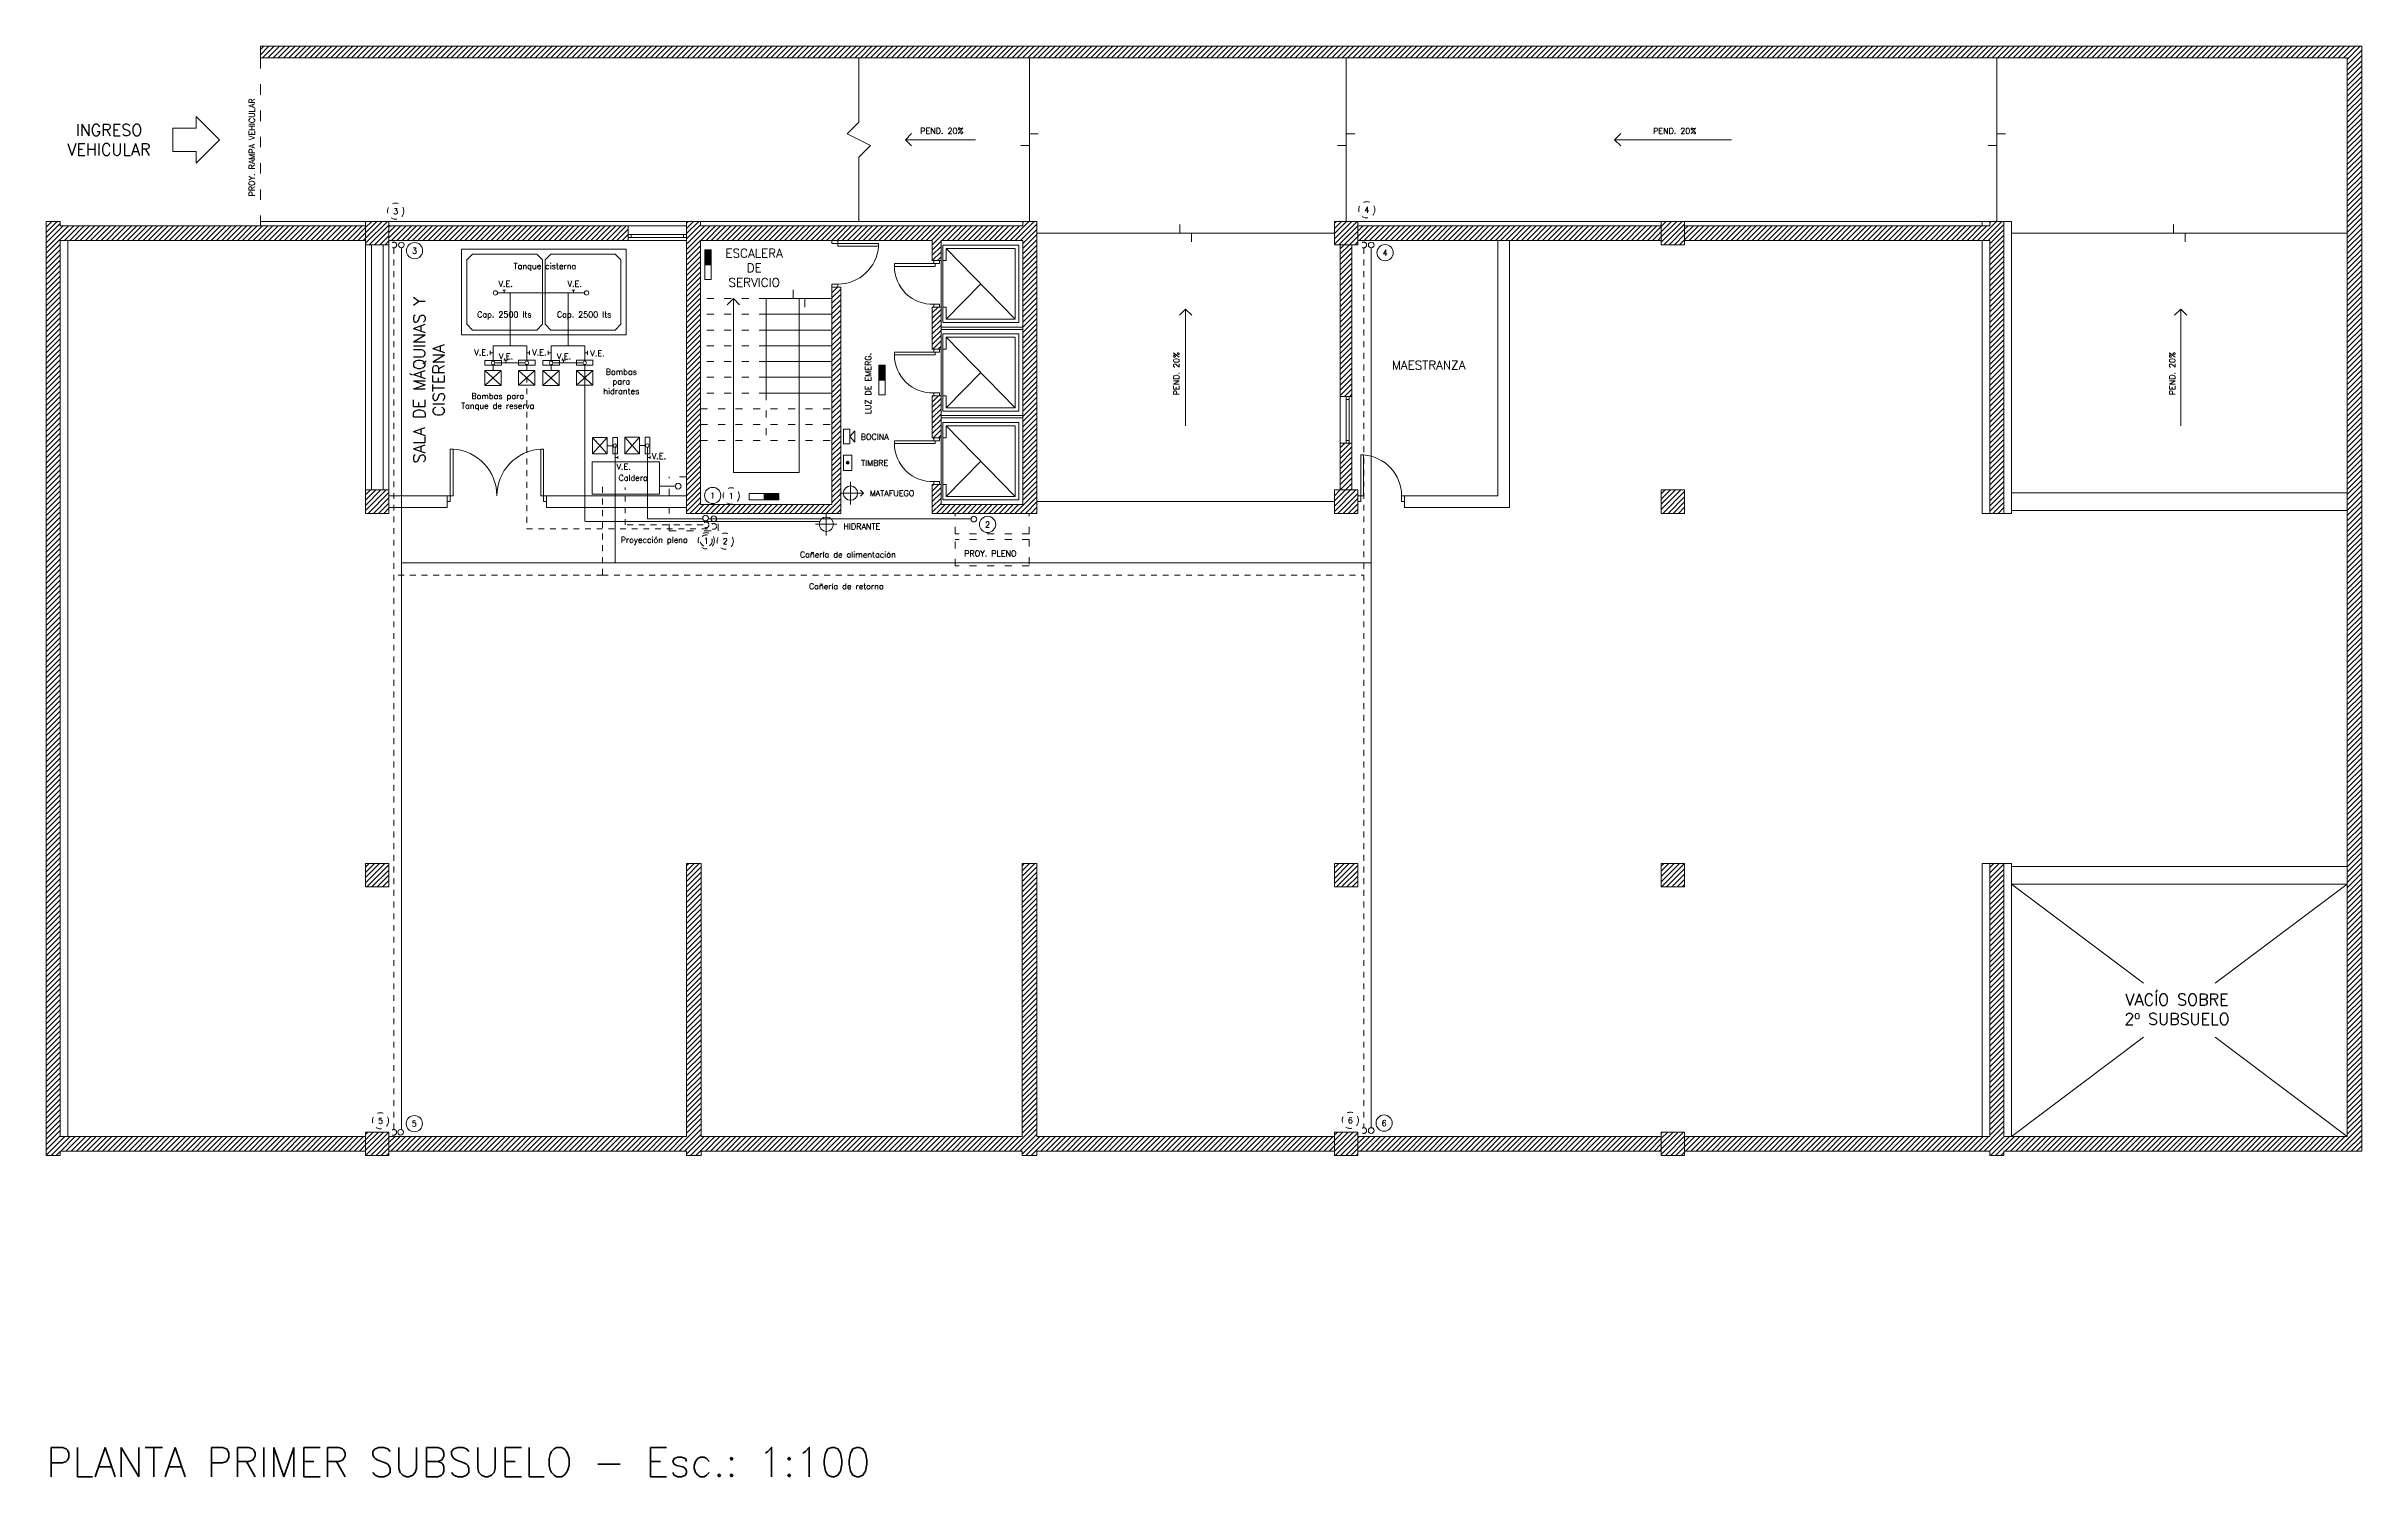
# Model space of a CAD drawing. Extents: x 1018 to 1366, y -109 to 186.
# Drawn here: x 1020.54 to 1060.21, y -46.67 to -22.17 of the extents above; entities that cross this region are included whole.
import ezdxf

# ---------------------------------------------------------------- set-up
doc = ezdxf.new("R2010")
doc.units = 0
doc.header["$LTSCALE"] = 0.5
doc.linetypes.add('ACAD_ISO03W100', pattern=[30, 12, -18])
doc.linetypes.add('DASHED', pattern=[19.05, 12.7, -6.35])
for name, color, linetype, lineweight in [('Agua caliente', 230, 'CONTINUOUS', 18), ('Agua fria', 5, 'ACAD_ISO03W100', 18), ('Carpintería', 55, 'CONTINUOUS', 20), ('Detalles .05', 243, 'CONTINUOUS', 5), ('Detalles 01', 8, 'CONTINUOUS', 9), ('Muros corte', 7, 'CONTINUOUS', 40), ('Muros vista', 253, 'CONTINUOUS', 25), ('Pisos', 252, 'CONTINUOUS', 18), ('Proyección', 4, 'ACAD_ISO03W100', 18), ('Punta 01', 6, 'CONTINUOUS', 9), ('Punta 015', 64, 'CONTINUOUS', 13), ('Punta 02', 11, 'CONTINUOUS', 20), ('Punta 03', 171, 'CONTINUOUS', 30), ('Punta 05', 52, 'CONTINUOUS', 50), ('Sist. contra incendio', 1, 'CONTINUOUS', 18), ('Tratamiento pisos', 251, 'CONTINUOUS', 9), ('Ventilación', 105, 'CONTINUOUS', 18)]:
    doc.layers.add(name, color=color, linetype=linetype, lineweight=lineweight)
doc.styles.add('Texto 1 mm', font='simplex.shx', dxfattribs={"height": 0.1})
doc.styles.add('Texto 1.5 mm', font='simplex.shx', dxfattribs={"height": 0.15})
doc.styles.add('Texto 2 mm', font='simplex.shx', dxfattribs={"height": 0.2})
doc.styles.add('Texto 5 mm', font='simplex.shx', dxfattribs={"height": 0.5})
pattern_1 = [(45, (-3.631636, -104.45304), (-0.0449012806, 0.0449012806), [])]

msp = doc.modelspace()

# ---------------------------------------------------------------- hatches: boundary and pattern name
at = {"layer": 'Detalles 01', "lineweight": 20}
h = msp.add_hatch(dxfattribs=at)
h.set_pattern_fill('ANSI31,_O', color=256, scale=0.02)
h.set_pattern_definition(pattern_1)
h.paths.add_polyline_path([(1033.514, -22.373), (1033.514, -22.173), (1024.214, -22.173), (1024.214, -22.373)])
h = msp.add_hatch(dxfattribs=at)
h.set_pattern_fill('ANSI31,_O', color=256, scale=0.02)
h.set_pattern_definition(pattern_1)
h.paths.add_polyline_path([(1034.514, -22.173), (1033.514, -22.173), (1033.514, -22.373), (1034.514, -22.373)])
h = msp.add_hatch(dxfattribs=at)
h.set_pattern_fill('ANSI31,_O', color=256, scale=0.02)
h.set_pattern_definition(pattern_1)
h.paths.add_polyline_path([(1060.214, -33.173), (1059.964, -33.173), (1059.964, -40.848), (1054.084, -40.848), (1054.084, -36.173), (1053.844, -36.173), (1053.844, -40.848), (1048.614, -40.848), (1048.614, -41.098), (1053.844, -41.098), (1053.844, -41.173), (1054.084, -41.173), (1054.084, -41.098), (1060.214, -41.098)])
h.paths.add_polyline_path([(1060.214, -22.173), (1034.514, -22.173), (1034.514, -22.373), (1059.964, -22.373), (1059.964, -33.173), (1060.214, -33.173)])
h = msp.add_hatch(dxfattribs=at)
h.set_pattern_fill('ANSI31,_O', color=256, scale=0.02)
h.set_pattern_definition(pattern_1)
h.paths.add_polyline_path([(1020.784, -25.498), (1026.014, -25.498), (1026.014, -25.248), (1020.784, -25.248), (1020.784, -25.173), (1020.544, -25.173), (1020.544, -33.173), (1020.784, -33.173)])
h.paths.add_polyline_path([(1020.784, -33.173), (1020.544, -33.173), (1020.544, -41.173), (1020.784, -41.173), (1020.784, -41.098), (1026.014, -41.098), (1026.014, -40.848), (1020.784, -40.848)])
h = msp.add_hatch(dxfattribs=at)
h.set_pattern_fill('ANSI31,_O', color=256, scale=0.02)
h.set_pattern_definition(pattern_1)
h.paths.add_polyline_path([(1026.014, -25.573), (1026.414, -25.573), (1026.414, -25.173), (1026.014, -25.173)])
h = msp.add_hatch(dxfattribs=at)
h.set_pattern_fill('ANSI31,_O', color=256, scale=0.02)
h.set_pattern_definition([(45, (-64.301636, -104.45304), (-0.0449012806, 0.0449012806), [])])
h.paths.add_polyline_path([(1030.514, -25.248), (1026.414, -25.248), (1026.414, -25.498), (1030.514, -25.498)])
h.paths.add_polyline_path([(1033.514, -25.248), (1031.754, -25.248), (1031.754, -25.173), (1031.514, -25.173), (1031.514, -25.248), (1031.514, -30.173), (1033.514, -30.173), (1033.514, -30.023), (1031.754, -30.023), (1031.754, -25.498), (1033.514, -25.498)])
h.paths.add_polyline_path([(1037.514, -25.173), (1037.274, -25.173), (1037.274, -25.248), (1033.514, -25.248), (1033.514, -25.498), (1035.724, -25.498), (1035.724, -25.842), (1035.874, -25.842), (1035.874, -25.498), (1037.274, -25.498), (1037.274, -30.023), (1035.874, -30.023), (1035.874, -29.679), (1035.724, -29.679), (1035.724, -30.173), (1037.514, -30.173)])
h.paths.add_polyline_path([(1034.154, -26.298), (1034.004, -26.298), (1034.004, -30.023), (1033.514, -30.023), (1033.514, -30.173), (1034.154, -30.173)], flags=17)
h.paths.add_polyline_path([(1035.874, -28.16), (1035.724, -28.16), (1035.724, -28.879), (1035.874, -28.879)], flags=17)
h.paths.add_polyline_path([(1035.874, -26.642), (1035.724, -26.642), (1035.724, -27.36), (1035.874, -27.36)], flags=17)
h = msp.add_hatch(dxfattribs=at)
h.set_pattern_fill('ANSI31,_O', color=256, scale=0.02)
h.set_pattern_definition(pattern_1)
h.paths.add_polyline_path([(1043.014, -25.173), (1042.614, -25.173), (1042.614, -25.573), (1043.014, -25.573)])
h = msp.add_hatch(dxfattribs=at)
h.set_pattern_fill('ANSI31,_O', color=256, scale=0.02)
h.set_pattern_definition(pattern_1)
h.paths.add_polyline_path([(1048.214, -25.248), (1043.014, -25.248), (1043.014, -25.498), (1048.214, -25.498)])
h = msp.add_hatch(dxfattribs=at)
h.set_pattern_fill('ANSI31,_O', color=256, scale=0.02)
h.set_pattern_definition(pattern_1)
h.paths.add_polyline_path([(1048.614, -25.173), (1048.214, -25.173), (1048.214, -25.573), (1048.614, -25.573)])
h = msp.add_hatch(dxfattribs=at)
h.set_pattern_fill('ANSI31,_O', color=256, scale=0.02)
h.set_pattern_definition(pattern_1)
h.paths.add_polyline_path([(1054.084, -25.173), (1053.844, -25.173), (1053.844, -25.248), (1048.614, -25.248), (1048.614, -25.498), (1053.844, -25.498), (1053.844, -30.173), (1054.084, -30.173)])
h = msp.add_hatch(dxfattribs=at)
h.set_pattern_fill('ANSI31,_O', color=256, scale=0.02)
h.set_pattern_definition(pattern_1)
h.paths.add_polyline_path([(1042.914, -25.573), (1042.714, -25.573), (1042.714, -28.173), (1042.914, -28.173)])
h.paths.add_polyline_path([(1042.914, -28.973), (1042.714, -28.973), (1042.714, -29.773), (1042.914, -29.773)])
h = msp.add_hatch(dxfattribs=at)
h.set_pattern_fill('ANSI31,_O', color=256, scale=0.02)
h.set_pattern_definition(pattern_1)
h.paths.add_polyline_path([(1026.414, -30.173), (1026.414, -29.773), (1026.014, -29.773), (1026.014, -30.173)])
h = msp.add_hatch(dxfattribs=at)
h.set_pattern_fill('ANSI31,_O', color=256, scale=0.02)
h.set_pattern_definition(pattern_1)
h.paths.add_polyline_path([(1043.014, -29.773), (1042.614, -29.773), (1042.614, -30.173), (1043.014, -30.173)])
h = msp.add_hatch(dxfattribs=at)
h.set_pattern_fill('ANSI31,_O', color=256, scale=0.02)
h.set_pattern_definition(pattern_1)
h.paths.add_polyline_path([(1048.214, -29.773), (1048.214, -30.173), (1048.614, -30.173), (1048.614, -29.773)])
h = msp.add_hatch(dxfattribs=at)
h.set_pattern_fill('ANSI31,_O', color=256, scale=0.02)
h.set_pattern_definition(pattern_1)
h.paths.add_polyline_path([(1026.414, -36.573), (1026.414, -36.173), (1026.014, -36.173), (1026.014, -36.573)])
h = msp.add_hatch(dxfattribs=at)
h.set_pattern_fill('ANSI31,_O', color=256, scale=0.02)
h.set_pattern_definition(pattern_1)
h.paths.add_polyline_path([(1031.764, -40.848), (1031.764, -36.173), (1031.514, -36.173), (1031.514, -40.848), (1026.414, -40.848), (1026.414, -41.098), (1031.514, -41.098), (1031.514, -41.173), (1031.764, -41.173), (1031.764, -41.098), (1033.514, -41.098), (1033.514, -40.848)])
h.paths.add_polyline_path([(1037.514, -40.848), (1037.514, -36.173), (1037.264, -36.173), (1037.264, -40.848), (1033.514, -40.848), (1033.514, -41.098), (1037.264, -41.098), (1037.264, -41.173), (1037.514, -41.173), (1037.514, -41.098), (1042.614, -41.098), (1042.614, -40.848)])
h = msp.add_hatch(dxfattribs=at)
h.set_pattern_fill('ANSI31,_O', color=256, scale=0.02)
h.set_pattern_definition(pattern_1)
h.paths.add_polyline_path([(1043.014, -36.173), (1042.614, -36.173), (1042.614, -36.573), (1043.014, -36.573)])
h = msp.add_hatch(dxfattribs=at)
h.set_pattern_fill('ANSI31,_O', color=256, scale=0.02)
h.set_pattern_definition(pattern_1)
h.paths.add_polyline_path([(1048.214, -36.173), (1048.214, -36.573), (1048.614, -36.573), (1048.614, -36.173)])
h = msp.add_hatch(dxfattribs=at)
h.set_pattern_fill('ANSI31,_O', color=256, scale=0.02)
h.set_pattern_definition(pattern_1)
h.paths.add_polyline_path([(1026.414, -40.773), (1026.014, -40.773), (1026.014, -41.173), (1026.414, -41.173)])
h = msp.add_hatch(dxfattribs=at)
h.set_pattern_fill('ANSI31,_O', color=256, scale=0.02)
h.set_pattern_definition(pattern_1)
h.paths.add_polyline_path([(1043.014, -41.173), (1043.014, -40.773), (1042.614, -40.773), (1042.614, -41.173)])
h = msp.add_hatch(dxfattribs=at)
h.set_pattern_fill('ANSI31,_O', color=256, scale=0.02)
h.set_pattern_definition(pattern_1)
h.paths.add_polyline_path([(1048.214, -40.848), (1043.014, -40.848), (1043.014, -41.098), (1048.214, -41.098)])
h = msp.add_hatch(dxfattribs=at)
h.set_pattern_fill('ANSI31,_O', color=256, scale=0.02)
h.set_pattern_definition(pattern_1)
h.paths.add_polyline_path([(1048.614, -40.773), (1048.214, -40.773), (1048.214, -41.173), (1048.614, -41.173)])
at = {"layer": 'Punta 01', "lineweight": 20, "ltscale": 0.01}
for points in [[(1031.827, -25.915), (1031.936, -25.915), (1031.936, -25.661), (1031.827, -25.661)], [(1034.805, -27.889), (1034.915, -27.889), (1034.915, -27.635), (1034.805, -27.635)], [(1034.25, -29.305, 1), (1034.298, -29.305, 1)], [(1032.841, -29.833), (1032.841, -29.942), (1033.095, -29.942), (1033.095, -29.833)]]:
    msp.add_hatch(color=256, dxfattribs=at).paths.add_polyline_path(points)

# ---------------------------------------------------------------- linework, layer by layer
at = {"layer": 'Agua caliente', "lineweight": 20, "ltscale": 0.01}
for p, q in [((1026.627, -25.625), (1026.627, -40.729)), ((1043.245, -31.019), (1043.245, -25.625)), ((1030.288, -29.015), (1030.288, -29.29)), ((1030.288, -29.046), (1030.288, -31.019)), ((1030.842, -30.269), (1030.842, -29.043)), ((1030.842, -29.214), (1030.842, -29.29)), ((1030.891, -29.189), (1030.891, -29.237)), ((1030.842, -30.269), (1031.793, -30.269)), ((1031.886, -30.269), (1036.392, -30.269)), ((1030.288, -31.019), (1026.627, -31.019)), ((1030.288, -31.019), (1043.245, -31.019)), ((1043.245, -40.697), (1043.245, -31.019))]:
    msp.add_line(p, q, dxfattribs=at)
at = {"layer": 'Agua caliente', "linetype": 'Continuous', "lineweight": 20, "ltscale": 0.01}
for p, q in [((1030.156, -28.874), (1029.904, -29.155)), ((1029.904, -28.874), (1030.156, -29.155)), ((1030.71, -28.871), (1030.458, -29.152)), ((1030.458, -28.871), (1030.71, -29.152)), ((1030.156, -29.014), (1030.248, -29.014)), ((1030.288, -29.217), (1030.337, -29.217)), ((1030.337, -29.192), (1030.337, -29.24)), ((1030.71, -29.011), (1030.802, -29.011)), ((1030.842, -29.214), (1030.891, -29.214))]:
    msp.add_line(p, q, dxfattribs=at)
for points in [[(1030.156, -28.874), (1030.156, -29.155), (1029.904, -29.155), (1029.904, -28.874)], [(1030.33, -28.873), (1030.33, -29.156), (1030.248, -29.156), (1030.248, -28.873)], [(1030.71, -28.871), (1030.71, -29.152), (1030.458, -29.152), (1030.458, -28.871)], [(1030.884, -28.87), (1030.884, -29.153), (1030.802, -29.153), (1030.802, -28.87)]]:
    msp.add_lwpolyline(points, close=True, dxfattribs=at)
at = {"layer": 'Agua caliente', "lineweight": 20, "ltscale": 0.01}
msp.add_lwpolyline([(1031.048, -29.29), (1031.048, -29.845), (1029.897, -29.845), (1029.897, -29.29)], close=True, dxfattribs=at)
for centre, radius in [((1026.627, -25.576), 0.0486), ((1026.853, -25.674), 0.139), ((1043.245, -25.576), 0.0486), ((1043.482, -25.708), 0.139), ((1031.961, -29.867), 0.139), ((1031.84, -30.255), 0.0486), ((1036.436, -30.272), 0.0486), ((1036.671, -30.363), 0.139), ((1026.615, -40.776), 0.0486), ((1026.849, -40.627), 0.139), ((1043.245, -40.746), 0.0486), ((1043.465, -40.618), 0.139)]:
    msp.add_circle(centre, radius, dxfattribs=at)
at = {"layer": 'Agua caliente', "linetype": 'Continuous', "lineweight": 20, "ltscale": 0.01}
for centre in [(1030.288, -29.015), (1030.842, -29.012)]:
    msp.add_circle(centre, 0.0314, dxfattribs=at)
at = {"layer": 'Agua fria', "lineweight": 20, "ltscale": 0.01}
for p, q in [((1026.499, -25.625), (1026.499, -40.727)), ((1043.116, -25.625), (1043.116, -40.697)), ((1028.775, -27.634), (1028.775, -30.439)), ((1030.073, -29.721), (1030.073, -31.233)), ((1030.46, -30.37), (1030.46, -29.729)), ((1028.775, -30.439), (1031.955, -30.439)), ((1031.798, -30.37), (1030.46, -30.37)), ((1030.073, -31.233), (1026.499, -31.233)), ((1030.073, -31.233), (1043.116, -31.233))]:
    msp.add_line(p, q, dxfattribs=at)
at = {"layer": 'Agua fria', "linetype": 'Continuous', "lineweight": 20, "ltscale": 0.01}
for p, q in [((1027.747, -25.833), (1027.847, -25.733)), ((1027.847, -25.733), (1028.947, -25.733)), ((1029.047, -25.833), (1028.947, -25.733)), ((1029.09, -25.833), (1029.19, -25.733)), ((1029.19, -25.733), (1030.29, -25.733)), ((1030.39, -25.833), (1030.29, -25.733)), ((1027.747, -26.933), (1027.747, -25.833)), ((1029.047, -25.833), (1029.047, -26.933)), ((1029.09, -26.933), (1029.09, -25.833)), ((1030.39, -25.833), (1030.39, -26.933)), ((1028.276, -26.396), (1029.765, -26.396)), ((1028.389, -26.348), (1028.364, -26.348)), ((1028.364, -26.348), (1028.412, -26.348)), ((1028.389, -26.396), (1028.389, -26.348)), ((1028.491, -27.302), (1028.491, -26.396)), ((1029.483, -27.302), (1029.483, -26.396)), ((1029.575, -26.348), (1029.549, -26.348)), ((1029.549, -26.348), (1029.598, -26.348)), ((1029.575, -26.396), (1029.575, -26.348)), ((1027.847, -27.033), (1027.747, -26.933)), ((1028.947, -27.033), (1029.047, -26.933)), ((1029.19, -27.033), (1029.09, -26.933)), ((1030.29, -27.033), (1030.39, -26.933)), ((1028.947, -27.033), (1027.847, -27.033)), ((1028.2, -27.302), (1028.775, -27.302)), ((1028.2, -27.302), (1028.2, -27.554)), ((1028.775, -27.302), (1028.775, -27.552)), ((1030.29, -27.033), (1029.19, -27.033)), ((1029.192, -27.302), (1029.768, -27.302)), ((1029.192, -27.302), (1029.192, -27.554)), ((1029.768, -27.302), (1029.768, -27.552)), ((1028.34, -27.728), (1028.06, -27.981)), ((1028.34, -27.981), (1028.06, -27.728)), ((1028.151, -27.426), (1028.151, -27.391)), ((1028.151, -27.391), (1028.151, -27.46)), ((1028.2, -27.426), (1028.151, -27.426)), ((1028.2, -27.728), (1028.2, -27.636)), ((1028.231, -27.593), (1028.744, -27.593)), ((1028.384, -27.551), (1028.447, -27.551)), ((1028.416, -27.594), (1028.416, -27.551)), ((1028.635, -27.726), (1028.916, -27.978)), ((1028.635, -27.978), (1028.916, -27.726)), ((1028.775, -27.423), (1028.825, -27.423)), ((1028.775, -27.726), (1028.775, -27.634)), ((1028.825, -27.423), (1028.825, -27.388)), ((1028.825, -27.388), (1028.825, -27.457)), ((1029.333, -27.728), (1029.052, -27.981)), ((1029.333, -27.981), (1029.052, -27.728)), ((1029.143, -27.426), (1029.143, -27.391)), ((1029.143, -27.391), (1029.143, -27.46)), ((1029.192, -27.426), (1029.143, -27.426)), ((1029.192, -27.728), (1029.192, -27.636)), ((1029.223, -27.593), (1029.736, -27.593)), ((1029.376, -27.551), (1029.439, -27.551)), ((1029.408, -27.594), (1029.408, -27.551)), ((1029.627, -27.726), (1029.908, -27.978)), ((1029.627, -27.978), (1029.908, -27.726)), ((1029.768, -27.423), (1029.817, -27.423)), ((1029.768, -27.726), (1029.768, -27.634)), ((1029.817, -27.423), (1029.817, -27.388)), ((1029.817, -27.388), (1029.817, -27.457))]:
    msp.add_line(p, q, dxfattribs=at)
for points in [[(1027.655, -25.65), (1030.478, -25.65), (1030.478, -27.116), (1027.655, -27.116)], [(1028.341, -27.554), (1028.059, -27.554), (1028.059, -27.636), (1028.341, -27.636)], [(1028.34, -27.728), (1028.06, -27.728), (1028.06, -27.981), (1028.34, -27.981)], [(1028.634, -27.552), (1028.917, -27.552), (1028.917, -27.634), (1028.634, -27.634)], [(1028.635, -27.726), (1028.916, -27.726), (1028.916, -27.978), (1028.635, -27.978)], [(1029.334, -27.554), (1029.051, -27.554), (1029.051, -27.636), (1029.334, -27.636)], [(1029.333, -27.728), (1029.052, -27.728), (1029.052, -27.981), (1029.333, -27.981)], [(1029.626, -27.552), (1029.909, -27.552), (1029.909, -27.634), (1029.626, -27.634)], [(1029.627, -27.726), (1029.908, -27.726), (1029.908, -27.978), (1029.627, -27.978)]]:
    msp.add_lwpolyline(points, close=True, dxfattribs=at)
at = {"layer": 'Agua fria', "linetype": 'DASHED', "lineweight": 20, "ltscale": 0.01}
for centre, radius in [((1026.53, -24.997), 0.139), ((1043.168, -24.973), 0.139), ((1026.499, -25.576), 0.0486), ((1043.116, -25.576), 0.0486), ((1031.851, -30.643), 0.139), ((1031.851, -30.643), 0.101), ((1031.848, -30.37), 0.0498), ((1031.979, -30.396), 0.0498), ((1032.176, -30.65), 0.139), ((1026.27, -40.579), 0.139), ((1042.887, -40.57), 0.139), ((1026.497, -40.776), 0.0486), ((1043.116, -40.746), 0.0486)]:
    msp.add_circle(centre, radius, dxfattribs=at)
at = {"layer": 'Agua fria', "linetype": 'Continuous', "lineweight": 20, "ltscale": 0.01}
for centre, radius in [((1028.239, -26.396), 0.0372), ((1029.802, -26.396), 0.0372), ((1028.2, -27.596), 0.0314), ((1028.776, -27.593), 0.0314), ((1029.192, -27.596), 0.0314), ((1029.768, -27.593), 0.0314)]:
    msp.add_circle(centre, radius, dxfattribs=at)
at = {"layer": 'Agua fria', "lineweight": 20, "ltscale": 0.01}
msp.add_circle((1032.279, -29.875), 0.139, dxfattribs=at)
at = {"layer": 'Carpintería', "lineweight": 20}
for p, q in [((1031.514, -25.398), (1030.514, -25.398)), ((1031.514, -25.448), (1030.514, -25.448)), ((1030.564, -25.448), (1030.564, -25.398)), ((1031.464, -25.448), (1031.464, -25.398)), ((1034.004, -25.548), (1034.004, -25.498)), ((1034.004, -25.548), (1034.104, -25.548)), ((1034.104, -25.548), (1034.104, -25.498)), ((1034.104, -25.548), (1034.804, -25.548)), ((1034.104, -25.598), (1034.104, -25.548)), ((1034.804, -25.598), (1034.104, -25.598)), ((1034.804, -25.548), (1034.804, -25.598)), ((1035.904, -25.578), (1037.204, -25.578)), ((1035.904, -25.842), (1035.904, -25.578)), ((1035.964, -25.638), (1037.144, -25.638)), ((1035.964, -25.842), (1035.964, -25.638)), ((1037.144, -26.846), (1037.144, -25.638)), ((1037.204, -26.906), (1037.204, -25.578)), ((1035.774, -25.892), (1035.074, -25.892)), ((1035.074, -25.942), (1035.074, -25.892)), ((1035.774, -25.942), (1035.074, -25.942)), ((1035.749, -25.892), (1035.749, -25.842)), ((1035.849, -25.892), (1035.749, -25.892)), ((1035.774, -25.942), (1035.774, -25.892)), ((1035.849, -25.892), (1035.849, -25.842)), ((1035.904, -25.842), (1035.964, -25.842)), ((1034.104, -26.248), (1034.004, -26.248)), ((1034.004, -26.248), (1034.004, -26.298)), ((1034.104, -26.248), (1034.104, -26.298)), ((1035.849, -26.592), (1035.749, -26.592)), ((1035.749, -26.592), (1035.749, -26.642)), ((1035.849, -26.592), (1035.849, -26.642)), ((1035.904, -26.906), (1035.904, -26.642)), ((1035.904, -26.642), (1035.964, -26.642)), ((1037.204, -26.906), (1035.904, -26.906)), ((1035.964, -26.846), (1035.964, -26.642)), ((1037.144, -26.846), (1035.964, -26.846)), ((1035.749, -27.41), (1035.749, -27.36)), ((1035.849, -27.41), (1035.849, -27.36)), ((1035.904, -27.096), (1037.204, -27.096)), ((1035.904, -27.36), (1035.904, -27.096)), ((1035.904, -27.36), (1035.964, -27.36)), ((1035.964, -27.156), (1037.144, -27.156)), ((1035.964, -27.36), (1035.964, -27.156)), ((1037.144, -28.365), (1037.144, -27.156)), ((1037.204, -28.425), (1037.204, -27.096)), ((1035.774, -27.41), (1035.074, -27.41)), ((1035.074, -27.46), (1035.074, -27.41)), ((1035.774, -27.46), (1035.074, -27.46)), ((1035.849, -27.41), (1035.749, -27.41)), ((1035.774, -27.46), (1035.774, -27.41)), ((1035.849, -28.11), (1035.749, -28.11)), ((1035.749, -28.11), (1035.749, -28.16)), ((1035.849, -28.11), (1035.849, -28.16)), ((1035.904, -28.425), (1035.904, -28.16)), ((1035.904, -28.16), (1035.964, -28.16)), ((1035.964, -28.365), (1035.964, -28.16)), ((1037.204, -28.425), (1035.904, -28.425)), ((1037.144, -28.365), (1035.964, -28.365)), ((1042.814, -28.173), (1042.814, -28.973)), ((1042.864, -28.223), (1042.814, -28.223)), ((1042.864, -28.173), (1042.864, -28.973)), ((1035.774, -28.929), (1035.074, -28.929)), ((1035.074, -28.979), (1035.074, -28.929)), ((1035.749, -28.929), (1035.749, -28.879)), ((1035.849, -28.929), (1035.749, -28.929)), ((1035.774, -28.979), (1035.774, -28.929)), ((1035.849, -28.929), (1035.849, -28.879)), ((1035.904, -28.615), (1037.204, -28.615)), ((1035.904, -28.879), (1035.904, -28.615)), ((1035.904, -28.879), (1035.964, -28.879)), ((1035.964, -28.675), (1037.144, -28.675)), ((1035.964, -28.879), (1035.964, -28.675)), ((1037.144, -29.883), (1037.144, -28.675)), ((1037.204, -29.943), (1037.204, -28.615)), ((1042.864, -28.923), (1042.814, -28.923)), ((1027.464, -29.873), (1027.464, -29.073)), ((1027.464, -29.073), (1027.514, -29.073)), ((1027.514, -29.073), (1027.514, -29.873)), ((1029.064, -29.073), (1029.014, -29.073)), ((1029.014, -29.073), (1029.014, -29.873)), ((1029.064, -29.873), (1029.064, -29.073)), ((1035.774, -28.979), (1035.074, -28.979)), ((1043.064, -29.873), (1043.064, -29.173)), ((1043.064, -29.173), (1043.114, -29.173)), ((1043.114, -29.173), (1043.114, -29.873)), ((1035.849, -29.629), (1035.749, -29.629)), ((1035.749, -29.629), (1035.749, -29.679)), ((1035.849, -29.629), (1035.849, -29.679)), ((1035.904, -29.943), (1035.904, -29.679)), ((1035.904, -29.679), (1035.964, -29.679)), ((1035.964, -29.883), (1035.964, -29.679)), ((1027.414, -29.873), (1027.464, -29.873)), ((1027.414, -29.973), (1027.464, -29.973)), ((1027.464, -29.973), (1027.464, -29.873)), ((1027.514, -29.873), (1027.464, -29.873)), ((1029.014, -29.873), (1029.064, -29.873)), ((1029.064, -29.973), (1029.064, -29.873)), ((1029.114, -29.873), (1029.064, -29.873)), ((1029.114, -29.973), (1029.064, -29.973)), ((1037.204, -29.943), (1035.904, -29.943)), ((1037.144, -29.883), (1035.964, -29.883)), ((1043.064, -29.873), (1043.014, -29.873)), ((1043.064, -29.973), (1043.014, -29.973)), ((1043.064, -29.973), (1043.064, -29.873)), ((1043.114, -29.873), (1043.064, -29.873)), ((1043.764, -29.973), (1043.764, -29.873)), ((1043.764, -29.873), (1043.814, -29.873)), ((1043.764, -29.973), (1043.814, -29.973))]:
    msp.add_line(p, q, dxfattribs=at)
at = {"layer": 'Detalles .05', "lineweight": 20}
for p, q in [((1035.874, -26.986), (1037.274, -26.986)), ((1035.874, -27.026), (1037.274, -27.026)), ((1037.274, -28.495), (1035.874, -28.495)), ((1037.274, -28.535), (1035.874, -28.535))]:
    msp.add_line(p, q, dxfattribs=at)
at = {"layer": 'Detalles 01', "lineweight": 20}
for p, q in [((1035.264, -23.773), (1035.37, -23.667)), ((1035.264, -23.773), (1035.37, -23.879)), ((1035.264, -23.773), (1036.464, -23.773)), ((1037.539, -23.673), (1037.389, -23.673)), ((1042.964, -23.673), (1042.814, -23.673)), ((1047.414, -23.773), (1047.52, -23.667)), ((1047.414, -23.773), (1049.414, -23.773)), ((1047.414, -23.773), (1047.52, -23.879)), ((1054.114, -23.673), (1053.964, -23.673)), ((1037.389, -23.873), (1037.239, -23.873)), ((1042.814, -23.873), (1042.664, -23.873)), ((1053.964, -23.873), (1053.814, -23.873)), ((1039.964, -25.373), (1039.964, -25.223)), ((1040.164, -25.523), (1040.164, -25.373)), ((1056.989, -25.373), (1056.989, -25.223)), ((1057.189, -25.523), (1057.189, -25.373)), ((1035.964, -25.638), (1037.144, -26.846)), ((1035.904, -25.842), (1035.904, -26.642)), ((1032.21, -26.599), (1032.317, -26.493)), ((1032.317, -26.493), (1032.317, -29.473)), ((1032.423, -26.599), (1032.317, -26.493)), ((1033.342, -26.343), (1033.342, -26.493)), ((1033.442, -26.493), (1033.442, -29.473)), ((1033.542, -26.493), (1033.542, -26.643)), ((1036.554, -26.242), (1035.964, -26.846)), ((1040.064, -26.673), (1039.958, -26.779)), ((1040.064, -26.673), (1040.064, -28.673)), ((1040.064, -26.673), (1040.17, -26.779)), ((1057.114, -26.673), (1057.008, -26.779)), ((1057.114, -26.673), (1057.114, -28.673)), ((1057.114, -26.673), (1057.22, -26.779)), ((1035.904, -27.36), (1035.904, -28.16)), ((1035.964, -27.156), (1037.144, -28.365)), ((1036.554, -27.76), (1035.964, -28.365)), ((1035.904, -28.879), (1035.904, -29.679)), ((1035.964, -28.675), (1037.144, -29.883)), ((1036.554, -29.279), (1035.964, -29.883)), ((1032.317, -29.473), (1033.442, -29.473)), ((1054.214, -36.523), (1056.474, -38.223)), ((1059.964, -36.523), (1057.704, -38.223)), ((1056.474, -39.148), (1054.214, -40.848)), ((1057.704, -39.148), (1059.964, -40.848))]:
    msp.add_line(p, q, dxfattribs=at)
for centre, radius, start, end in [((1034.103, -25.544), 0.703, 270.1171, 355.6407), ((1035.724, -25.942), 0.65, 180, 272.1618), ((1035.724, -27.46), 0.65, 180, 272.1618), ((1027.461, -29.874), 0.803, 0.0883, 86.2165), ((1029.067, -29.874), 0.803, 93.7835, 179.9117), ((1035.724, -28.979), 0.65, 180, 272.1618), ((1043.061, -29.874), 0.703, 0.1171, 85.6407)]:
    msp.add_arc(centre, radius, start, end, dxfattribs=at)
at = {"layer": 'Muros corte', "lineweight": 20}
for p, q in [((1024.214, -22.173), (1060.214, -22.173)), ((1024.214, -22.373), (1024.214, -22.173)), ((1060.214, -22.173), (1060.214, -41.098)), ((1024.214, -22.373), (1059.964, -22.373)), ((1059.964, -22.373), (1059.964, -40.848)), ((1020.544, -41.173), (1020.544, -25.173)), ((1020.784, -25.173), (1020.544, -25.173)), ((1020.784, -25.173), (1020.784, -25.248)), ((1026.014, -25.248), (1020.784, -25.248)), ((1026.414, -25.173), (1026.014, -25.173)), ((1026.014, -25.573), (1026.014, -25.173)), ((1026.414, -25.173), (1026.414, -25.573)), ((1031.514, -25.248), (1026.414, -25.248)), ((1030.514, -25.498), (1030.514, -25.248)), ((1031.514, -25.173), (1031.754, -25.173)), ((1031.514, -25.248), (1031.514, -25.173)), ((1031.514, -30.173), (1031.514, -25.248)), ((1031.754, -25.173), (1031.754, -25.248)), ((1031.754, -25.248), (1037.274, -25.248)), ((1037.274, -25.248), (1037.274, -25.173)), ((1037.274, -25.173), (1037.514, -25.173)), ((1037.514, -30.173), (1037.514, -25.173)), ((1043.014, -25.173), (1042.614, -25.173)), ((1042.614, -25.173), (1042.614, -25.573)), ((1043.014, -25.173), (1043.014, -25.573)), ((1048.214, -25.248), (1043.014, -25.248)), ((1048.614, -25.173), (1048.214, -25.173)), ((1048.214, -25.573), (1048.214, -25.173)), ((1048.614, -25.173), (1048.614, -25.573)), ((1053.844, -25.248), (1048.614, -25.248)), ((1054.214, -25.173), (1053.714, -25.173)), ((1053.714, -25.248), (1053.714, -25.173)), ((1053.844, -25.248), (1053.844, -25.173)), ((1054.084, -25.173), (1054.084, -30.173)), ((1054.214, -25.173), (1054.214, -30.173)), ((1026.014, -25.498), (1020.784, -25.498)), ((1020.784, -25.498), (1020.784, -40.848)), ((1020.914, -25.498), (1020.914, -40.848)), ((1026.414, -25.573), (1026.014, -25.573)), ((1026.114, -25.573), (1026.114, -29.773)), ((1026.314, -25.573), (1026.314, -29.773)), ((1031.514, -25.498), (1026.414, -25.498)), ((1031.754, -25.498), (1035.724, -25.498)), ((1031.754, -25.498), (1031.754, -30.023)), ((1035.724, -25.842), (1035.724, -25.498)), ((1035.874, -25.498), (1037.274, -25.498)), ((1035.874, -25.842), (1035.874, -25.498)), ((1037.274, -30.023), (1037.274, -25.498)), ((1043.014, -25.573), (1042.614, -25.573)), ((1042.714, -25.573), (1042.714, -28.173)), ((1042.914, -25.573), (1042.914, -28.173)), ((1048.214, -25.498), (1043.014, -25.498)), ((1045.414, -29.873), (1045.414, -25.498)), ((1045.614, -30.073), (1045.614, -25.498)), ((1048.614, -25.573), (1048.214, -25.573)), ((1053.844, -25.498), (1048.614, -25.498)), ((1053.714, -30.173), (1053.714, -25.498)), ((1053.844, -30.173), (1053.844, -25.498)), ((1035.874, -25.842), (1035.724, -25.842)), ((1034.004, -26.298), (1034.004, -30.023)), ((1034.154, -26.298), (1034.004, -26.298)), ((1034.154, -26.298), (1034.154, -30.173)), ((1035.724, -27.36), (1035.724, -26.642)), ((1035.874, -26.642), (1035.724, -26.642)), ((1035.874, -27.36), (1035.874, -26.642)), ((1035.874, -27.36), (1035.724, -27.36)), ((1035.874, -28.16), (1035.724, -28.16)), ((1035.724, -28.879), (1035.724, -28.16)), ((1035.874, -28.879), (1035.874, -28.16)), ((1042.914, -28.173), (1042.714, -28.173)), ((1035.874, -28.879), (1035.724, -28.879)), ((1042.914, -28.973), (1042.714, -28.973)), ((1042.714, -28.973), (1042.714, -29.773)), ((1042.914, -28.973), (1042.914, -29.773)), ((1035.724, -30.173), (1035.724, -29.679)), ((1035.874, -29.679), (1035.724, -29.679)), ((1035.874, -30.023), (1035.874, -29.679)), ((1026.414, -29.773), (1026.014, -29.773)), ((1026.014, -30.173), (1026.014, -29.773)), ((1026.414, -30.173), (1026.414, -29.773)), ((1026.414, -29.873), (1027.414, -29.873)), ((1026.414, -30.073), (1027.414, -30.073)), ((1027.414, -29.873), (1027.414, -30.073)), ((1031.514, -29.873), (1029.114, -29.873)), ((1029.114, -29.873), (1029.114, -30.073)), ((1031.514, -30.073), (1029.114, -30.073)), ((1031.754, -30.023), (1034.004, -30.023)), ((1037.274, -30.023), (1035.874, -30.023)), ((1043.014, -29.773), (1042.614, -29.773)), ((1042.614, -30.173), (1042.614, -29.773)), ((1043.014, -30.173), (1043.014, -29.773)), ((1043.814, -29.873), (1045.414, -29.873)), ((1043.814, -30.073), (1043.814, -29.873)), ((1043.814, -30.073), (1045.614, -30.073)), ((1048.614, -29.773), (1048.214, -29.773)), ((1048.214, -30.173), (1048.214, -29.773)), ((1048.614, -30.173), (1048.614, -29.773)), ((1026.414, -30.173), (1026.014, -30.173)), ((1031.514, -30.173), (1034.154, -30.173)), ((1037.514, -30.173), (1035.724, -30.173)), ((1043.014, -30.173), (1042.614, -30.173)), ((1048.614, -30.173), (1048.214, -30.173)), ((1054.214, -30.173), (1053.714, -30.173)), ((1026.414, -36.173), (1026.014, -36.173)), ((1026.014, -36.573), (1026.014, -36.173)), ((1026.414, -36.573), (1026.414, -36.173)), ((1031.764, -36.173), (1031.514, -36.173)), ((1031.514, -40.848), (1031.514, -36.173)), ((1031.764, -40.848), (1031.764, -36.173)), ((1037.264, -36.173), (1037.514, -36.173)), ((1037.264, -40.848), (1037.264, -36.173)), ((1037.514, -40.848), (1037.514, -36.173)), ((1043.014, -36.173), (1042.614, -36.173)), ((1042.614, -36.573), (1042.614, -36.173)), ((1043.014, -36.573), (1043.014, -36.173)), ((1048.614, -36.173), (1048.214, -36.173)), ((1048.214, -36.573), (1048.214, -36.173)), ((1048.614, -36.573), (1048.614, -36.173)), ((1054.214, -36.173), (1053.714, -36.173)), ((1053.714, -40.848), (1053.714, -36.173)), ((1053.844, -40.848), (1053.844, -36.173)), ((1054.084, -36.173), (1054.084, -40.848)), ((1054.214, -36.173), (1054.214, -40.848)), ((1026.414, -36.573), (1026.014, -36.573)), ((1043.014, -36.573), (1042.614, -36.573)), ((1048.614, -36.573), (1048.214, -36.573)), ((1026.014, -40.848), (1020.784, -40.848)), ((1026.414, -40.773), (1026.014, -40.773)), ((1026.014, -41.173), (1026.014, -40.773)), ((1026.414, -41.173), (1026.414, -40.773)), ((1026.414, -40.848), (1031.514, -40.848)), ((1031.764, -40.848), (1037.264, -40.848)), ((1037.514, -40.848), (1042.614, -40.848)), ((1043.014, -40.773), (1042.614, -40.773)), ((1042.614, -41.173), (1042.614, -40.773)), ((1043.014, -40.773), (1043.014, -41.173)), ((1048.214, -40.848), (1043.014, -40.848)), ((1048.614, -40.773), (1048.214, -40.773)), ((1048.214, -41.173), (1048.214, -40.773)), ((1048.614, -41.173), (1048.614, -40.773)), ((1053.844, -40.848), (1048.614, -40.848)), ((1054.084, -40.848), (1059.964, -40.848)), ((1020.784, -41.173), (1020.544, -41.173)), ((1026.014, -41.098), (1020.784, -41.098)), ((1020.784, -41.098), (1020.784, -41.173)), ((1026.414, -41.173), (1026.014, -41.173)), ((1026.414, -41.098), (1031.514, -41.098)), ((1031.514, -41.173), (1031.514, -41.098)), ((1031.764, -41.173), (1031.514, -41.173)), ((1031.764, -41.098), (1037.264, -41.098)), ((1031.764, -41.173), (1031.764, -41.098)), ((1037.264, -41.173), (1037.264, -41.098)), ((1037.264, -41.173), (1037.514, -41.173)), ((1037.514, -41.098), (1042.614, -41.098)), ((1037.514, -41.173), (1037.514, -41.098)), ((1043.014, -41.173), (1042.614, -41.173)), ((1048.214, -41.098), (1043.014, -41.098)), ((1048.614, -41.173), (1048.214, -41.173)), ((1053.844, -41.098), (1048.614, -41.098)), ((1053.844, -41.173), (1053.844, -41.098)), ((1054.084, -41.173), (1053.844, -41.173)), ((1054.039, -41.173), (1053.889, -41.173)), ((1054.084, -41.098), (1060.214, -41.098)), ((1054.084, -41.098), (1054.084, -41.173))]:
    msp.add_line(p, q, dxfattribs=at)
at = {"layer": 'Muros vista', "lineweight": 20}
for p, q in [((1042.714, -28.173), (1042.714, -28.973)), ((1042.914, -28.173), (1042.914, -28.973)), ((1054.214, -29.823), (1059.964, -29.823)), ((1054.214, -30.123), (1059.964, -30.123)), ((1054.214, -36.223), (1059.964, -36.223)), ((1054.214, -36.523), (1059.964, -36.523))]:
    msp.add_line(p, q, dxfattribs=at)
at = {"layer": 'Pisos', "lineweight": 20}
for p, q in [((1037.389, -25.173), (1037.389, -22.373)), ((1042.814, -22.373), (1042.814, -25.173)), ((1053.964, -25.173), (1053.964, -22.373)), ((1042.614, -25.373), (1037.514, -25.373)), ((1048.214, -25.173), (1043.014, -25.173)), ((1053.714, -25.173), (1048.614, -25.173)), ((1054.214, -25.373), (1059.964, -25.373)), ((1035.874, -26.642), (1035.874, -25.842)), ((1032.879, -26.493), (1032.879, -28.113)), ((1032.879, -26.493), (1034.004, -26.493)), ((1032.879, -26.763), (1034.004, -26.763)), ((1032.879, -27.033), (1034.004, -27.033)), ((1032.879, -27.303), (1034.004, -27.303)), ((1035.874, -28.16), (1035.874, -27.36)), ((1032.879, -27.573), (1034.004, -27.573)), ((1032.879, -27.843), (1034.004, -27.843)), ((1032.879, -28.113), (1034.004, -28.113)), ((1035.874, -29.679), (1035.874, -28.879)), ((1042.614, -29.973), (1037.514, -29.973))]:
    msp.add_line(p, q, dxfattribs=at)
at = {"layer": 'Proyección', "lineweight": 20, "ltscale": 0.03}
msp.add_line((1024.214, -22.373), (1024.214, -25.173), dxfattribs=at)
at = {"layer": 'Proyección', "lineweight": 20, "ltscale": 0.02}
for p, q in [((1032.879, -26.493), (1031.754, -26.493)), ((1032.879, -26.763), (1031.754, -26.763)), ((1032.879, -27.033), (1031.754, -27.033)), ((1032.879, -27.303), (1031.754, -27.303)), ((1032.879, -27.573), (1031.754, -27.573)), ((1032.879, -27.843), (1031.754, -27.843)), ((1032.879, -28.113), (1031.754, -28.113)), ((1032.879, -28.113), (1032.879, -28.918)), ((1031.754, -28.383), (1034.004, -28.383)), ((1031.754, -28.653), (1034.004, -28.653)), ((1031.754, -28.923), (1034.004, -28.923)), ((1031.514, -29.548), (1031.214, -29.548)), ((1031.214, -29.873), (1031.214, -29.548)), ((1031.214, -30.473), (1031.214, -30.073)), ((1031.214, -30.473), (1032.054, -30.473)), ((1032.054, -30.473), (1032.054, -30.173)), ((1036.114, -30.523), (1036.114, -30.173)), ((1037.384, -30.523), (1036.114, -30.523)), ((1037.384, -30.523), (1037.384, -30.173)), ((1036.114, -31.073), (1036.114, -30.623)), ((1037.384, -30.623), (1036.114, -30.623)), ((1037.384, -30.623), (1037.384, -31.073)), ((1037.384, -31.073), (1036.114, -31.073))]:
    msp.add_line(p, q, dxfattribs=at)
at = {"layer": 'Punta 01', "lineweight": 20, "ltscale": 0.01}
for p, q in [((1031.936, -25.915), (1031.827, -25.915)), ((1034.915, -27.889), (1034.805, -27.889)), ((1034.313, -28.858), (1034.397, -28.761)), ((1034.313, -28.858), (1034.397, -28.954)), ((1034.397, -28.761), (1034.397, -28.954)), ((1034.322, -30.021), (1034.322, -29.631)), ((1032.841, -29.942), (1032.841, -29.833)), ((1034.139, -29.827), (1034.545, -29.827)), ((1034.545, -29.827), (1034.493, -29.775)), ((1034.545, -29.827), (1034.493, -29.878)), ((1033.724, -30.359), (1034.087, -30.359)), ((1033.908, -30.553), (1033.908, -30.163))]:
    msp.add_line(p, q, dxfattribs=at)
for points in [[(1031.827, -26.169), (1031.827, -25.661), (1031.936, -25.661), (1031.936, -26.169)], [(1034.805, -28.143), (1034.805, -27.635), (1034.915, -27.635), (1034.915, -28.143)], [(1034.204, -28.732), (1034.313, -28.732), (1034.313, -28.983), (1034.204, -28.983)], [(1034.2, -29.179), (1034.343, -29.179), (1034.343, -29.437), (1034.2, -29.437)], [(1032.587, -29.833), (1033.095, -29.833), (1033.095, -29.942), (1032.587, -29.942)]]:
    msp.add_lwpolyline(points, close=True, dxfattribs=at)
for centre, radius in [((1034.274, -29.305), 0.0238), ((1034.322, -29.827), 0.123), ((1033.908, -30.359), 0.123)]:
    msp.add_circle(centre, radius, dxfattribs=at)
at = {"layer": 'Punta 02', "linetype": 'Continuous', "lineweight": 20, "ltscale": 0.1}
for p, q in [((1034.464, -23.473), (1034.464, -22.373)), ((1034.264, -23.673), (1034.464, -23.473)), ((1034.264, -23.673), (1034.664, -23.873)), ((1034.664, -23.873), (1034.464, -24.073)), ((1034.464, -25.173), (1034.464, -24.073))]:
    msp.add_line(p, q, dxfattribs=at)
at = {"layer": 'Punta 02', "lineweight": 20}
for p, q in [((1023.114, -23.373), (1023.114, -23.573)), ((1023.114, -23.373), (1023.514, -23.773)), ((1022.714, -23.573), (1022.714, -23.973)), ((1023.114, -23.573), (1022.714, -23.573)), ((1023.114, -24.173), (1023.514, -23.773)), ((1023.114, -23.973), (1022.714, -23.973)), ((1023.114, -23.973), (1023.114, -24.173))]:
    msp.add_line(p, q, dxfattribs=at)
at = {"layer": 'Punta 03', "lineweight": 20}
for p, q in [((1026.014, -25.173), (1024.214, -25.173)), ((1024.214, -25.173), (1024.214, -25.248)), ((1031.514, -25.173), (1026.414, -25.173)), ((1037.274, -25.173), (1031.754, -25.173))]:
    msp.add_line(p, q, dxfattribs=at)
at = {"layer": 'Sist. contra incendio', "lineweight": 20, "ltscale": 0.01}
for p, q in [((1029.768, -27.634), (1029.768, -30.304)), ((1033.79, -30.313), (1029.768, -30.313))]:
    msp.add_line(p, q, dxfattribs=at)
at = {"layer": 'Sist. contra incendio', "linetype": 'Continuous', "lineweight": 20, "ltscale": 0.01}
msp.add_circle((1031.979, -30.267), 0.0498, dxfattribs=at)
at = {"layer": 'Tratamiento pisos', "lineweight": 20}
for p, q in [((1026.014, -25.573), (1026.014, -29.773)), ((1026.414, -25.573), (1026.414, -29.773))]:
    msp.add_line(p, q, dxfattribs=at)
at = {"layer": 'Ventilación', "lineweight": 20, "ltscale": 0.01}
msp.add_line((1031.048, -29.708), (1031.32, -29.708), dxfattribs=at)
msp.add_circle((1031.369, -29.708), 0.0498, dxfattribs=at)

# ---------------------------------------------------------------- texts
at = {"layer": 'Agua caliente', "lineweight": 20, "ltscale": 0.01, "char_height": 0.1, "width": 0.92289, "attachment_point": 2, "style": 'Texto 1 mm'}
for s, insert in [('3', (1026.853, -25.625)), ('4', (1043.482, -25.66)), ('1', (1031.961, -29.819)), ('2', (1036.671, -30.315)), ('5', (1026.848, -40.578)), ('6', (1043.465, -40.57))]:
    msp.add_mtext(s, dxfattribs=dict(at, insert=insert))
at = {"layer": 'Agua fria', "lineweight": 20, "ltscale": 0.01, "char_height": 0.1, "width": 0.92289, "attachment_point": 2, "style": 'Texto 1 mm'}
for s, insert in [('3', (1026.53, -24.949)), ('4', (1043.168, -24.925)), ('1', (1032.279, -29.827)), ('1', (1031.851, -30.594)), ('2', (1032.176, -30.602)), ('5', (1026.27, -40.531)), ('6', (1042.887, -40.522))]:
    msp.add_mtext(s, dxfattribs=dict(at, insert=insert))
at = {"layer": 'Punta 01', "lineweight": 20, "char_height": 0.1, "rotation": 90, "style": 'Texto 1 mm'}
for s, insert, width, attachment_point in [('PROY. RAMPA VEHICULAR', (1024.016, -24.745), 1.94432, 1), ('LUZ DE EMERG.', (1034.576, -28.476), 1.5836, 1), ('PEND. 20%', (1039.956, -28.151), 0.82757, 7), ('PEND. 20%', (1057.019, -28.151), 0.82757, 7)]:
    msp.add_mtext(s, dxfattribs=dict(at, insert=insert, width=width, attachment_point=attachment_point))
at = {"layer": 'Punta 01', "lineweight": 20, "char_height": 0.1, "style": 'Texto 1 mm'}
for s, insert, width, attachment_point in [('PEND. 20%', (1035.516, -23.572), 0.82757, 1), ('PEND. 20%', (1048.072, -23.573), 0.82757, 1), ('Tanque cisterna', (1029.087, -25.888), 1.48136, 2), ('V.E.', (1028.413, -26.192), 0.92289, 2), ('V.E.', (1029.598, -26.192), 0.92289, 2), ('Cap. 2500 lts', (1028.392, -26.718), 1.38167, 2), ('Cap. 2500 lts', (1029.76, -26.718), 1.38167, 2), ('V.E.', (1028, -27.367), 0.92289, 2), ('V.E.', (1028.993, -27.367), 0.92289, 2), ('V.E.', (1028.419, -27.433), 0.92289, 2), ('V.E.', (1029.412, -27.433), 0.92289, 2), ('V.E.', (1029.987, -27.382), 0.92289, 2), ('Bombas para hidrantes', (1030.396, -27.699), 0.92289, 2), ('Bombas para Tanque de reserva', (1028.279, -28.114), 1.48136, 2), ('BOCINA', (1034.497, -28.812), 1.5836, 1), ('V.E.', (1030.434, -29.324), 0.92289, 2), ('V.E.', (1031.04, -29.143), 0.92289, 2), ('TIMBRE', (1034.503, -29.262), 1.5836, 1), ('Caldera', (1030.597, -29.516), 0.92289, 2), ('MATAFUEGO', (1034.652, -29.779), 1.5836, 1), ('HIDRANTE', (1034.202, -30.347), 1.5836, 1), ('Proyección pleno', (1030.385, -30.578), 1.42741, 1), ('Cañería de alimentación', (1033.457, -30.83), 2.1594, 1), ('PROY. PLENO', (1036.271, -30.811), 1.0007, 1), ('Cañería de retorno', (1033.61, -31.373), 2.1747, 1)]:
    msp.add_mtext(s, dxfattribs=dict(at, insert=insert, width=width, attachment_point=attachment_point))
at = {"layer": 'Punta 015', "lineweight": 20, "char_height": 0.15, "style": 'Texto 1.5 mm'}
for s, insert, width, attachment_point in [('ESCALERA DE SERVICIO', (1032.672, -25.643), 1.23789, 2), ('MAESTRANZA', (1043.598, -27.56), 1.9793, 1)]:
    msp.add_mtext(s, dxfattribs=dict(at, insert=insert, width=width, attachment_point=attachment_point))
at = {"layer": 'Punta 02', "lineweight": 20, "char_height": 0.2, "attachment_point": 2, "style": 'Texto 2 mm'}
for s, insert, width in [('INGRESO\\PVEHICULAR', (1021.618, -23.507), 1.4466), ('VACÍO SOBRE  2º SUBSUELO', (1057.05, -38.401), 2.1374)]:
    msp.add_mtext(s, dxfattribs=dict(at, insert=insert, width=width))
at = {"layer": 'Punta 02', "lineweight": 20, "insert": (1026.833, -27.891), "char_height": 0.2, "width": 3.83351, "attachment_point": 2, "rotation": 90, "style": 'Texto 2 mm'}
msp.add_mtext('SALA DE MÁQUINAS Y CISTERNA', dxfattribs=at)
at = {"layer": 'Punta 05', "lineweight": 20, "insert": (1020.543, -46.175), "char_height": 0.5, "width": 17.24555, "attachment_point": 1, "style": 'Texto 5 mm'}
msp.add_mtext('PLANTA PRIMER SUBSUELO - Esc.: 1:100', dxfattribs=at)

doc.saveas('drawing.dxf')
